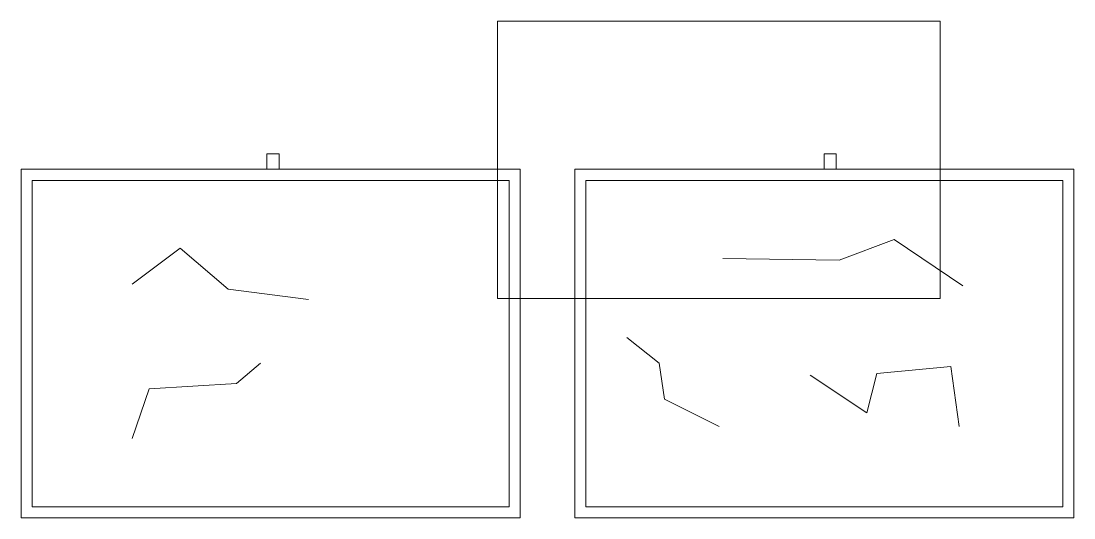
# Model space of a CAD drawing. Header units: centimetres. Extents: x 113178 to 115210, y 56736 to 59771.
# Drawn here: x 113897.9 to 113991.6, y 59726.5 to 59770.7 of the extents above; entities that cross this region are included whole.
import ezdxf

# ---------------------------------------------------------------- set-up
doc = ezdxf.new("R2010")
doc.units = ezdxf.units.CM
doc.header["$MEASUREMENT"] = 0
doc.layers.add('Arredi', color=1, linetype='Continuous', lineweight=15)
doc.layers.add('Dettagli', color=5, linetype='Continuous', lineweight=5)

msp = doc.modelspace()

# ---------------------------------------------------------------- linework, layer by layer
at = {"layer": 'Arredi'}
msp.add_lwpolyline([(113940.306, 59770.71), (113979.699, 59770.71), (113979.699, 59746.049), (113940.306, 59746.049)], close=True, dxfattribs=at)
at = {"layer": 'Dettagli'}
for p, q in [((113970.717, 59749.458), (113975.598, 59751.287)), ((113975.598, 59751.287), (113981.698, 59747.171)), ((113907.789, 59747.323), (113912.06, 59750.524)), ((113912.06, 59750.524), (113916.33, 59746.865)), ((113960.346, 59749.61), (113970.717, 59749.458)), ((113916.33, 59746.865), (113923.499, 59745.95)), ((113954.703, 59740.31), (113951.805, 59742.597)), ((113917.093, 59738.48), (113919.228, 59740.309)), ((113955.16, 59737.108), (113954.703, 59740.31)), ((113974.073, 59739.395), (113973.157, 59735.889)), ((113980.631, 59740.005), (113974.073, 59739.395)), ((113981.393, 59734.669), (113980.631, 59740.005)), ((113909.315, 59738.022), (113917.093, 59738.48)), ((113973.157, 59735.889), (113968.124, 59739.243)), ((113907.789, 59733.601), (113909.315, 59738.022)), ((113960.041, 59734.669), (113955.16, 59737.108))]:
    msp.add_line(p, q, dxfattribs=at)
for points in [[(113919.792, 59757.535), (113920.87, 59757.535), (113920.87, 59758.912), (113919.792, 59758.912)], [(113969.371, 59757.535), (113970.449, 59757.535), (113970.449, 59758.912), (113969.371, 59758.912)], [(113942.334, 59757.542), (113897.916, 59757.542), (113897.916, 59726.545), (113942.334, 59726.545)], [(113991.598, 59757.542), (113947.18, 59757.542), (113947.18, 59726.545), (113991.598, 59726.545)], [(113941.334, 59756.542), (113898.916, 59756.542), (113898.916, 59727.545), (113941.334, 59727.545)], [(113990.598, 59756.542), (113948.18, 59756.542), (113948.18, 59727.545), (113990.598, 59727.545)]]:
    msp.add_lwpolyline(points, close=True, dxfattribs=at)

doc.saveas('drawing.dxf')
